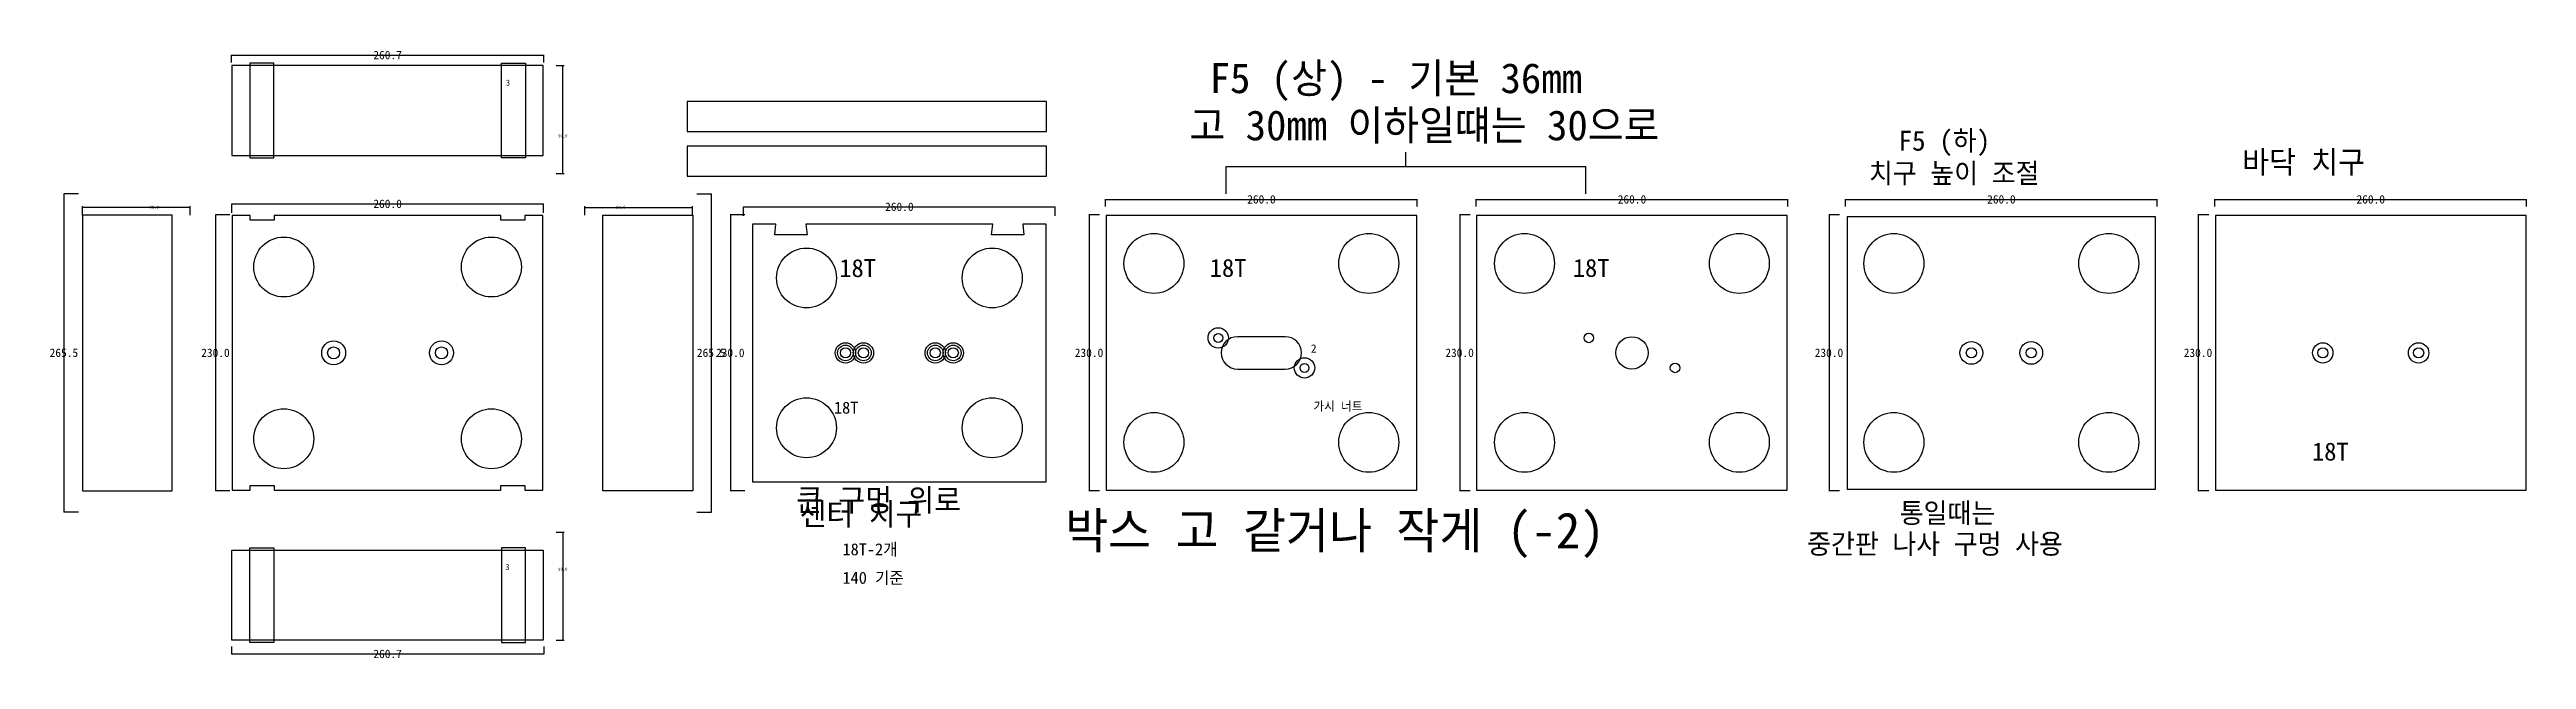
# Model space of a CAD drawing. Header units: millimetres. Extents: x 87 to 2155, y 172 to 681.
import ezdxf

# ---------------------------------------------------------------- set-up
doc = ezdxf.new("R2010")
doc.units = ezdxf.units.MM
for name, color, linetype in [('TEXT', 3, 'Continuous'), ('볼트 구멍', 7, 'Continuous'), ('치구', 7, 'Continuous'), ('치수', 7, 'Continuous')]:
    doc.layers.add(name, color=color, linetype=linetype)
doc.dimstyles.new('ISO-25', dxfattribs={"dimtxt": 2.5, "dimasz": 2.5, "dimexe": 1.25, "dimexo": 0.625, "dimtad": 1, "dimtxsty": 'Standard', "dimcen": 2.5, "dimadec": 0, "dimazin": 0, "dimtfac": 1, "dimtmove": 0, "dimatfit": 3, "dimfxl": 0, "dimarcsym": 0})
doc.dimstyles.get("Standard").update_dxf_attribs({"dimtxt": 7, "dimasz": 0.18, "dimexe": 0.18, "dimexo": 0.0625, "dimgap": 0.09, "dimtad": 0, "dimtih": 1, "dimtoh": 1, "dimdec": 1, "dimzin": 0, "dimdsep": 46, "dimtxsty": 'Standard', "dimcen": 0.09, "dimadec": 0, "dimazin": 0, "dimtfac": 1, "dimtdec": 1, "dimtofl": 0, "dimtmove": 0, "dimatfit": 3, "dimfxl": 0, "dimtolj": 1, "dimtzin": 0, "dimarcsym": 0})

# ---------------------------------------------------------------- blocks, each defined once
blk = doc.blocks.new('*D22')
at = {"color": 0, "lineweight": -2}
for p, q in [((510.1, 667.3), (516.9, 667.3)), ((515.7, 577.3), (515.7, 667.3)), ((510.1, 577.3), (516.9, 577.3))]:
    blk.add_line(p, q, dxfattribs=at)
for points in [[(515.7, 667.3), (516.1, 664.8), (515.3, 664.8)], [(515.7, 577.3), (515.3, 579.8), (516.1, 579.8)]]:
    blk.add_solid(points)
at = {"layer": 'Defpoints'}
for p in [(509.5, 667.3), (515.7, 667.3), (509.5, 577.3), (515.7, 577.3)]:
    blk.add_point(p, dxfattribs=at)
at = {"insert": (515.7, 608.4), "char_height": 2.5, "attachment_point": 5}
blk.add_mtext('90,0', dxfattribs=at)
blk = doc.blocks.new('*D23')
at = {"color": 0, "lineweight": -2}
for p, q in [((510.1, 278), (516.9, 278)), ((515.7, 278), (515.7, 188)), ((510.1, 188), (516.9, 188))]:
    blk.add_line(p, q, dxfattribs=at)
for points in [[(515.7, 278), (516.1, 275.5), (515.3, 275.5)], [(515.7, 188), (515.3, 190.5), (516.1, 190.5)]]:
    blk.add_solid(points)
at = {"layer": 'Defpoints'}
for p in [(509.5, 278), (515.7, 278), (509.5, 188), (515.7, 188)]:
    blk.add_point(p, dxfattribs=at)
at = {"insert": (515.7, 246.9), "char_height": 2.5, "attachment_point": 5}
blk.add_mtext('90,0', dxfattribs=at)
blk = doc.blocks.new('*D24')
at = {"color": 0, "lineweight": -2}
for p, q in [((239.1, 182.8), (239.1, 176.3)), ((239.1, 176.5), (499.8, 176.5)), ((499.8, 182.8), (499.8, 176.3))]:
    blk.add_line(p, q, dxfattribs=at)
for points in [[(239.1, 176.5), (239.3, 176.5), (239.3, 176.5)], [(499.8, 176.5), (499.6, 176.5), (499.6, 176.5)]]:
    blk.add_solid(points)
at = {"layer": 'Defpoints'}
for p in [(239.1, 182.9), (239.1, 176.5), (499.8, 182.9), (499.8, 176.5)]:
    blk.add_point(p, dxfattribs=at)
at = {"insert": (369.5, 176.5), "char_height": 7, "attachment_point": 5}
blk.add_mtext('260.7', dxfattribs=at)
blk = doc.blocks.new('*D25')
at = {"color": 0, "lineweight": -2}
for p, q in [((111.4, 560.4), (99.2, 560.4)), ((99.3, 560.4), (99.3, 294.9)), ((111.4, 294.9), (99.2, 294.9))]:
    blk.add_line(p, q, dxfattribs=at)
for points in [[(99.3, 560.4), (99.4, 560.2), (99.3, 560.2)], [(99.3, 294.9), (99.3, 295.1), (99.4, 295.1)]]:
    blk.add_solid(points)
at = {"layer": 'Defpoints'}
for p in [(99.3, 560.4), (111.4, 560.4), (99.3, 294.9), (111.4, 294.9)]:
    blk.add_point(p, dxfattribs=at)
at = {"insert": (99.3, 427.7), "char_height": 7, "attachment_point": 5}
blk.add_mtext('265.5', dxfattribs=at)
blk = doc.blocks.new('*D26')
at = {"color": 0, "lineweight": -2}
for p, q in [((237.9, 542.7), (225.8, 542.7)), ((225.9, 542.7), (225.9, 312.7)), ((237.9, 312.7), (225.8, 312.7))]:
    blk.add_line(p, q, dxfattribs=at)
for points in [[(225.9, 542.7), (226, 542.5), (225.9, 542.5)], [(225.9, 312.7), (225.9, 312.8), (226, 312.8)]]:
    blk.add_solid(points)
at = {"layer": 'Defpoints'}
for p in [(225.9, 542.7), (238, 542.7), (225.9, 312.7), (238, 312.7)]:
    blk.add_point(p, dxfattribs=at)
at = {"insert": (225.8, 427.7), "char_height": 7, "attachment_point": 5}
blk.add_mtext('230.0', dxfattribs=at)
blk = doc.blocks.new('*D27')
at = {"color": 0, "lineweight": -2}
for p, q in [((114.8, 542.5), (114.8, 550.1)), ((204.8, 548.9), (114.8, 548.9)), ((204.8, 542.5), (204.8, 550.1))]:
    blk.add_line(p, q, dxfattribs=at)
for points in [[(114.8, 548.9), (117.3, 549.3), (117.3, 548.5)], [(204.8, 548.9), (202.3, 548.5), (202.3, 549.3)]]:
    blk.add_solid(points)
at = {"layer": 'Defpoints'}
for p in [(114.8, 548.9), (114.8, 541.9), (204.8, 548.9), (204.8, 541.9)]:
    blk.add_point(p, dxfattribs=at)
at = {"insert": (174.8, 548.9), "char_height": 2.5, "attachment_point": 5}
blk.add_mtext('90,0', dxfattribs=at)
blk = doc.blocks.new('*D28')
at = {"color": 0, "lineweight": -2}
for p, q in [((239.5, 544.5), (239.5, 552.1)), ((239.5, 551.9), (499.5, 551.9)), ((499.5, 544.5), (499.5, 552.1))]:
    blk.add_line(p, q, dxfattribs=at)
for points in [[(239.5, 551.9), (239.6, 551.9), (239.6, 551.8)], [(499.5, 551.9), (499.3, 551.8), (499.3, 551.9)]]:
    blk.add_solid(points)
at = {"layer": 'Defpoints'}
for p in [(239.5, 551.9), (239.5, 544.5), (499.5, 551.9), (499.5, 544.5)]:
    blk.add_point(p, dxfattribs=at)
at = {"insert": (369.5, 552), "char_height": 7, "attachment_point": 5}
blk.add_mtext('260.0', dxfattribs=at)
blk = doc.blocks.new('*D29')
at = {"color": 0, "lineweight": -2}
for p, q in [((239.1, 669.8), (239.1, 676.3)), ((239.1, 676.1), (499.8, 676.1)), ((499.8, 669.8), (499.8, 676.3))]:
    blk.add_line(p, q, dxfattribs=at)
for points in [[(239.1, 676.1), (239.3, 676.2), (239.3, 676.1)], [(499.8, 676.1), (499.6, 676.1), (499.6, 676.2)]]:
    blk.add_solid(points)
at = {"layer": 'Defpoints'}
for p in [(239.1, 676.1), (239.1, 669.7), (499.8, 676.1), (499.8, 669.7)]:
    blk.add_point(p, dxfattribs=at)
at = {"insert": (369.5, 676.1), "char_height": 7, "attachment_point": 5}
blk.add_mtext('260.7', dxfattribs=at)
blk = doc.blocks.new('*D30')
at = {"color": 0, "lineweight": -2}
for p, q in [((1586.4, 549.8), (1586.4, 555.8)), ((1586.4, 555.6), (1846.4, 555.6)), ((1846.4, 549.8), (1846.4, 555.8))]:
    blk.add_line(p, q, dxfattribs=at)
for points in [[(1586.4, 555.6), (1586.5, 555.7), (1586.5, 555.6)], [(1846.4, 555.6), (1846.2, 555.6), (1846.2, 555.7)]]:
    blk.add_solid(points)
at = {"layer": 'Defpoints'}
for p in [(1586.4, 555.6), (1586.4, 549.8), (1846.4, 555.6), (1846.4, 549.8)]:
    blk.add_point(p, dxfattribs=at)
at = {"insert": (1716.4, 555.7), "char_height": 7, "attachment_point": 5}
blk.add_mtext('260.0', dxfattribs=at)
blk = doc.blocks.new('*D31')
at = {"color": 0, "lineweight": -2}
for p, q in [((968.8, 549.8), (968.8, 555.8)), ((968.8, 555.6), (1228.8, 555.6)), ((1228.8, 549.8), (1228.8, 555.8))]:
    blk.add_line(p, q, dxfattribs=at)
for points in [[(968.8, 555.6), (968.9, 555.7), (968.9, 555.6)], [(1228.8, 555.6), (1228.6, 555.6), (1228.6, 555.7)]]:
    blk.add_solid(points)
at = {"layer": 'Defpoints'}
for p in [(968.8, 555.6), (968.8, 549.8), (1228.8, 555.6), (1228.8, 549.8)]:
    blk.add_point(p, dxfattribs=at)
at = {"insert": (1098.8, 555.7), "char_height": 7, "attachment_point": 5}
blk.add_mtext('260.0', dxfattribs=at)
blk = doc.blocks.new('*D32')
at = {"color": 0, "lineweight": -2}
for p, q in [((963.8, 542.7), (954.8, 542.7)), ((955, 542.7), (955, 312.7)), ((963.8, 312.7), (954.8, 312.7))]:
    blk.add_line(p, q, dxfattribs=at)
for points in [[(955, 542.7), (955, 542.5), (954.9, 542.5)], [(955, 312.7), (954.9, 312.8), (955, 312.8)]]:
    blk.add_solid(points)
at = {"layer": 'Defpoints'}
for p in [(955, 542.7), (963.9, 542.7), (955, 312.7), (963.9, 312.7)]:
    blk.add_point(p, dxfattribs=at)
at = {"insert": (954.9, 427.7), "char_height": 7, "attachment_point": 5}
blk.add_mtext('230.0', dxfattribs=at)
blk = doc.blocks.new('*D33')
at = {"color": 0, "lineweight": -2}
for p, q in [((627.6, 560.4), (639.8, 560.4)), ((639.6, 560.4), (639.6, 294.9)), ((627.6, 294.9), (639.8, 294.9))]:
    blk.add_line(p, q, dxfattribs=at)
for points in [[(639.6, 560.4), (639.6, 560.2), (639.5, 560.2)], [(639.6, 294.9), (639.5, 295.1), (639.6, 295.1)]]:
    blk.add_solid(points)
at = {"layer": 'Defpoints'}
for p in [(627.5, 560.4), (639.6, 560.4), (627.5, 294.9), (639.6, 294.9)]:
    blk.add_point(p, dxfattribs=at)
at = {"insert": (639.5, 427.7), "char_height": 7, "attachment_point": 5}
blk.add_mtext('265.5', dxfattribs=at)
blk = doc.blocks.new('*D34')
at = {"color": 0, "lineweight": -2}
for p, q in [((667.6, 542.7), (655.4, 542.7)), ((655.6, 542.7), (655.6, 312.7)), ((667.6, 312.7), (655.4, 312.7))]:
    blk.add_line(p, q, dxfattribs=at)
for points in [[(655.6, 542.7), (655.6, 542.5), (655.6, 542.5)], [(655.6, 312.7), (655.6, 312.8), (655.6, 312.8)]]:
    blk.add_solid(points)
at = {"layer": 'Defpoints'}
for p in [(655.6, 542.7), (667.7, 542.7), (655.6, 312.7), (667.7, 312.7)]:
    blk.add_point(p, dxfattribs=at)
at = {"insert": (655.5, 427.7), "char_height": 7, "attachment_point": 5}
blk.add_mtext('230.0', dxfattribs=at)
blk = doc.blocks.new('*D35')
at = {"color": 0, "lineweight": -2}
for p, q in [((666.6, 542), (666.6, 549.6)), ((666.6, 549.4), (926.6, 549.4)), ((926.6, 542), (926.6, 549.6))]:
    blk.add_line(p, q, dxfattribs=at)
for points in [[(666.6, 549.4), (666.8, 549.4), (666.8, 549.3)], [(926.6, 549.4), (926.4, 549.3), (926.4, 549.4)]]:
    blk.add_solid(points)
at = {"layer": 'Defpoints'}
for p in [(666.6, 549.4), (666.6, 542), (926.6, 549.4), (926.6, 542)]:
    blk.add_point(p, dxfattribs=at)
at = {"insert": (796.6, 549.5), "char_height": 7, "attachment_point": 5}
blk.add_mtext('260.0', dxfattribs=at)
blk = doc.blocks.new('*D36')
at = {"color": 0, "lineweight": -2}
for p, q in [((534.1, 542.5), (534.1, 550.1)), ((534.1, 548.9), (624.1, 548.9)), ((624.1, 542.5), (624.1, 550.1))]:
    blk.add_line(p, q, dxfattribs=at)
for points in [[(534.1, 548.9), (536.6, 549.3), (536.6, 548.5)], [(624.1, 548.9), (621.6, 548.5), (621.6, 549.3)]]:
    blk.add_solid(points)
at = {"layer": 'Defpoints'}
for p in [(534.1, 548.9), (534.1, 541.9), (624.1, 548.9), (624.1, 541.9)]:
    blk.add_point(p, dxfattribs=at)
at = {"insert": (564.1, 548.9), "char_height": 2.5, "attachment_point": 5}
blk.add_mtext('90,0', dxfattribs=at)
blk = doc.blocks.new('*D37')
at = {"color": 0, "lineweight": -2}
for p, q in [((1273.1, 542.7), (1264.1, 542.7)), ((1264.3, 542.7), (1264.3, 312.7)), ((1273.1, 312.7), (1264.1, 312.7))]:
    blk.add_line(p, q, dxfattribs=at)
for points in [[(1264.3, 542.7), (1264.3, 542.5), (1264.2, 542.5)], [(1264.3, 312.7), (1264.2, 312.8), (1264.3, 312.8)]]:
    blk.add_solid(points)
at = {"layer": 'Defpoints'}
for p in [(1264.3, 542.7), (1273.2, 542.7), (1264.3, 312.7), (1273.2, 312.7)]:
    blk.add_point(p, dxfattribs=at)
at = {"insert": (1264.2, 427.7), "char_height": 7, "attachment_point": 5}
blk.add_mtext('230.0', dxfattribs=at)
blk = doc.blocks.new('*D38')
at = {"color": 0, "lineweight": -2}
for p, q in [((1581.4, 542.7), (1572.4, 542.7)), ((1572.6, 542.7), (1572.6, 312.7)), ((1581.4, 312.7), (1572.4, 312.7))]:
    blk.add_line(p, q, dxfattribs=at)
for points in [[(1572.6, 542.7), (1572.6, 542.5), (1572.5, 542.5)], [(1572.6, 312.7), (1572.5, 312.8), (1572.6, 312.8)]]:
    blk.add_solid(points)
at = {"layer": 'Defpoints'}
for p in [(1572.6, 542.7), (1581.5, 542.7), (1572.6, 312.7), (1581.5, 312.7)]:
    blk.add_point(p, dxfattribs=at)
at = {"insert": (1572.5, 427.7), "char_height": 7, "attachment_point": 5}
blk.add_mtext('230.0', dxfattribs=at)
blk = doc.blocks.new('*D39')
at = {"color": 0, "lineweight": -2}
for p, q in [((1278.1, 549.8), (1278.1, 555.8)), ((1278.1, 555.6), (1538.1, 555.6)), ((1538.1, 549.8), (1538.1, 555.8))]:
    blk.add_line(p, q, dxfattribs=at)
for points in [[(1278.1, 555.6), (1278.2, 555.7), (1278.2, 555.6)], [(1538.1, 555.6), (1537.9, 555.6), (1537.9, 555.7)]]:
    blk.add_solid(points)
at = {"layer": 'Defpoints'}
for p in [(1278.1, 555.6), (1278.1, 549.8), (1538.1, 555.6), (1538.1, 549.8)]:
    blk.add_point(p, dxfattribs=at)
at = {"insert": (1408.1, 555.7), "char_height": 7, "attachment_point": 5}
blk.add_mtext('260.0', dxfattribs=at)
blk = doc.blocks.new('*D40')
at = {"color": 0, "lineweight": -2}
for p, q in [((1889.5, 542.7), (1880.4, 542.7)), ((1880.6, 542.7), (1880.6, 312.7)), ((1889.5, 312.7), (1880.4, 312.7))]:
    blk.add_line(p, q, dxfattribs=at)
for points in [[(1880.6, 542.7), (1880.6, 542.5), (1880.6, 542.5)], [(1880.6, 312.7), (1880.6, 312.8), (1880.6, 312.8)]]:
    blk.add_solid(points)
at = {"layer": 'Defpoints'}
for p in [(1880.6, 542.7), (1889.5, 542.7), (1880.6, 312.7), (1889.5, 312.7)]:
    blk.add_point(p, dxfattribs=at)
at = {"insert": (1880.5, 427.7), "char_height": 7, "attachment_point": 5}
blk.add_mtext('230.0', dxfattribs=at)
blk = doc.blocks.new('*D41')
at = {"color": 0, "lineweight": -2}
for p, q in [((1894.7, 549.8), (1894.7, 555.8)), ((1894.7, 555.6), (2154.7, 555.6)), ((2154.7, 549.8), (2154.7, 555.8))]:
    blk.add_line(p, q, dxfattribs=at)
for points in [[(1894.7, 555.6), (1894.8, 555.7), (1894.8, 555.6)], [(2154.7, 555.6), (2154.5, 555.6), (2154.5, 555.7)]]:
    blk.add_solid(points)
at = {"layer": 'Defpoints'}
for p in [(1894.7, 555.6), (1894.7, 549.8), (2154.7, 555.6), (2154.7, 549.8)]:
    blk.add_point(p, dxfattribs=at)
at = {"insert": (2024.7, 555.7), "char_height": 7, "attachment_point": 5}
blk.add_mtext('260.0', dxfattribs=at)

msp = doc.modelspace()

# ---------------------------------------------------------------- linework, layer by layer
at = {"layer": 'TEXT', "color": 1}
for p, q in [((1069.46, 560.31), (1069.46, 583.18)), ((1069.46, 583.18), (1369.46, 583.18)), ((1219.46, 583.18), (1219.46, 595.21)), ((1369.46, 560.31), (1369.46, 583.18))]:
    msp.add_line(p, q, dxfattribs=at)
at = {"layer": '볼트 구멍', "color": 3}
msp.add_lwpolyline([(1078.76, 414.15), (1118.76, 414.15, 1), (1118.76, 441.15), (1078.76, 441.15, 1)], format="xyb", close=True, dxfattribs=at)
at = {"layer": '볼트 구멍', "color": 2}
for centre in [(324.46, 427.65), (414.46, 427.65)]:
    msp.add_circle(centre, 10, dxfattribs=at)
at = {"layer": '볼트 구멍', "color": 3}
for centre, radius in [((751.61, 427.65), 8.5), ((841.61, 427.65), 8.5), ((1062.76, 440.15), 3.75), ((1372.06, 440.15), 4), ((1408.06, 427.65), 13.5), ((324.46, 427.65), 5), ((414.46, 427.65), 5), ((751.61, 427.65), 4.25), ((841.61, 427.65), 4.25), ((1134.76, 415.15), 3.75), ((1444.06, 415.15), 4), ((1691.36, 427.65), 4.25), ((1741.36, 427.65), 4.25), ((1984.66, 427.65), 4.25), ((2064.66, 427.65), 4.25)]:
    msp.add_circle(centre, radius, dxfattribs=at)
at = {"layer": '볼트 구멍', "color": 6}
for centre, radius in [((751.61, 427.65), 6.5), ((766.61, 427.65), 6.5), ((826.61, 427.65), 6.5), ((841.61, 427.65), 6.5), ((1691.36, 427.65), 9.5), ((1741.36, 427.65), 9.5), ((1984.66, 427.65), 8.5), ((2064.66, 427.65), 8.5)]:
    msp.add_circle(centre, radius, dxfattribs=at)
at = {"layer": '볼트 구멍', "color": 1}
for centre, radius in [((766.61, 427.65), 8.5), ((826.61, 427.65), 8.5), ((1062.76, 440.15), 8.5), ((766.61, 427.65), 4.25), ((826.61, 427.65), 4.25), ((1134.76, 415.15), 8.5)]:
    msp.add_circle(centre, radius, dxfattribs=at)
at = {"layer": '치구'}
for points in [[(239.46, 592.3), (499.46, 592.3), (499.46, 667.3), (239.46, 667.3)], [(919.46, 637.26), (619.46, 637.26), (619.46, 612.26), (919.46, 612.26)], [(919.46, 600.19), (619.46, 600.19), (619.46, 575.19), (919.46, 575.19)], [(189.81, 542.65), (114.81, 542.65), (114.81, 312.65), (189.81, 312.65)], [(239.81, 313), (254.81, 313), (254.81, 317), (274.81, 317), (274.81, 313), (464.11, 313), (464.11, 317), (484.11, 317), (484.11, 313), (499.11, 313), (499.11, 542.3), (484.11, 542.3), (484.11, 538.3), (464.11, 538.3), (464.11, 542.3), (274.81, 542.3), (274.81, 538.3), (254.81, 538.3), (254.81, 542.3), (239.81, 542.3)], [(549.11, 542.65), (624.11, 542.65), (624.11, 312.65), (549.11, 312.65)], [(969.11, 542.3), (969.11, 313), (1228.41, 313), (1228.41, 542.3)], [(1278.41, 542.3), (1278.41, 313), (1537.71, 313), (1537.71, 542.3)], [(1587.71, 541.3), (1587.71, 314), (1845.01, 314), (1845.01, 541.3)], [(1895.01, 542.3), (1895.01, 313), (2154.31, 313), (2154.31, 542.3)], [(718.61, 535.15), (719.61, 526.15), (692.61, 526.15), (693.61, 535.15), (674.11, 535.15), (674.11, 320.15), (919.11, 320.15), (919.11, 535.15), (899.61, 535.15), (900.61, 526.15), (873.61, 526.15), (874.61, 535.15)], [(239.46, 263), (499.46, 263), (499.46, 188), (239.46, 188)]]:
    msp.add_lwpolyline(points, close=True, dxfattribs=at)
at = {"layer": '치구', "color": 1}
for points in [[(254.46, 590.3), (274.46, 590.3), (274.46, 669.3), (254.46, 669.3)], [(484.46, 590.3), (464.46, 590.3), (464.46, 669.3), (484.46, 669.3)], [(254.46, 265), (274.46, 265), (274.46, 186), (254.46, 186)], [(484.46, 265), (464.46, 265), (464.46, 186), (484.46, 186)]]:
    msp.add_lwpolyline(points, close=True, dxfattribs=at)
at = {"layer": '치구'}
for centre in [(282.81, 499.3), (456.11, 499.3), (1009.11, 502.3), (1188.41, 502.3), (1318.41, 502.3), (1497.71, 502.3), (1626.71, 502.3), (1806.01, 502.3), (719.11, 490.15), (874.11, 490.15), (282.81, 356), (456.11, 356), (719.11, 365.15), (874.11, 365.15), (1009.11, 353), (1188.41, 353), (1318.41, 353), (1497.71, 353), (1626.71, 353), (1806.01, 353)]:
    msp.add_circle(centre, 25, dxfattribs=at)

# ---------------------------------------------------------------- texts
at = {"layer": 'TEXT', "color": 1, "linetype": 'Continuous'}
for s, height, p in [('F5 (상) - 기본 36mm', 25, (1055.6, 644.39)), ('큰 구멍 위로 ', 18.75, (710.51, 295.58)), ('센터 치구', 18.75, (713.36, 283.79))]:
    msp.add_text(s, height=height, dxfattribs=at).set_placement(p)
at = {"layer": 'TEXT', "color": 1}
for s, height, p in [('3', 5, (468.27, 650.6)), ('18T', 15, (746.48, 490.92)), ('18T', 10, (742.04, 376.94)), ('가시 너트', 7.5, (1142.2, 379.49)), ('18T', 15, (1975.67, 337.85)), ('박스 고 같거나 작게 (-2)', 30, (935.01, 264.46)), ('18T-2개', 10, (749.13, 258.78)), ('3', 5, (467.8, 246.53)), ('140 기준', 10, (749.13, 235.03))]:
    msp.add_text(s, height=height, dxfattribs=at).set_placement(p)
at = {"layer": 'TEXT', "color": 2, "linetype": 'Continuous'}
msp.add_text('고 30mm 이하일떄는 30으로', height=25, dxfattribs=at).set_placement((1038.75, 605.03))
at = {"layer": 'TEXT', "linetype": 'Continuous'}
for s, height, p in [('F5 (하) ', 16.667, (1630.5, 596.37)), ('치구 높이 조절', 16.667, (1605.89, 569.3)), ('바닥 치구', 18.75, (1917.39, 577.42))]:
    msp.add_text(s, height=height, dxfattribs=at).set_placement(p)
at = {"layer": 'TEXT', "color": 6, "linetype": 'Continuous'}
for s, height, p in [('통일때는', 16.667, (1631.55, 285.75)), ('중간판 나사 구멍 사용', 16.6667, (1554.29, 260.01))]:
    msp.add_text(s, height=height, dxfattribs=at).set_placement(p)
at = {"layer": '볼트 구멍', "color": 1}
msp.add_text('2', height=7, dxfattribs=at).set_placement((1140.06, 427.8))
at = {"layer": '치구', "color": 1}
for p in [(1055.67, 491.07), (1358.73, 491.07)]:
    msp.add_text('18T', height=15, dxfattribs=at).set_placement(p)

# ---------------------------------------------------------------- dimensions: what is measured, and where the dimension line sits
at = {"layer": '치수', "color": 4, "linetype": 'Continuous'}
for base, p1, p2, picture, middle in [((499.81, 676.12), (239.11, 669.73), (499.81, 669.73), '*D29', (369.46, 676.12)), ((499.81, 176.49), (239.11, 182.89), (499.81, 182.89), '*D24', (369.46, 176.49))]:
    dim = msp.add_linear_dim(base=base, p1=p1, p2=p2, dimstyle='Standard', override={"dimtxt": 5}, dxfattribs=at)
    dim.commit()
    dim.dimension.update_dxf_attribs({"geometry": picture, "text_midpoint": middle, "dimtype": 128})
at = {"layer": '치수', "color": 4}
for base, p1, p2, angle, picture, middle in [((515.68, 667.3), (509.49, 577.3), (509.49, 667.3), 90, '*D22', (515.68, 608.37)), ((114.81, 548.88), (204.81, 541.88), (114.81, 541.88), 180, '*D27', (174.81, 548.88)), ((515.68, 188), (509.49, 278), (509.49, 188), 270, '*D23', (515.68, 246.93))]:
    dim = msp.add_linear_dim(base=base, p1=p1, p2=p2, angle=angle, dimstyle='ISO-25', override={"dimtxt": 5, "dimdec": 1, "dimzin": 0, "dimtdec": 1}, dxfattribs=at)
    dim.commit()
    dim.dimension.update_dxf_attribs({"geometry": picture, "text_midpoint": middle, "dimtype": 128})
at = {"layer": '치수', "color": 4, "linetype": 'Continuous'}
for base, p1, p2, picture, middle in [((99.34, 294.9), (111.41, 560.4), (111.41, 294.9), '*D25', (99.25, 427.65)), ((639.58, 294.9), (627.51, 560.4), (627.51, 294.9), '*D33', (639.49, 427.65)), ((225.93, 312.65), (238, 542.65), (238, 312.65), '*D26', (225.84, 427.65)), ((655.58, 312.65), (667.65, 542.65), (667.65, 312.65), '*D34', (655.49, 427.65)), ((954.97, 312.65), (963.87, 542.65), (963.87, 312.65), '*D32', (954.88, 427.65)), ((1264.27, 312.65), (1273.17, 542.65), (1273.17, 312.65), '*D37', (1264.18, 427.65)), ((1572.57, 312.65), (1581.47, 542.65), (1581.47, 312.65), '*D38', (1572.48, 427.65)), ((1880.62, 312.65), (1889.52, 542.65), (1889.52, 312.65), '*D40', (1880.53, 427.65))]:
    dim = msp.add_linear_dim(base=base, p1=p1, p2=p2, angle=90, dimstyle='Standard', override={"dimtxt": 5}, dxfattribs=at)
    dim.commit()
    dim.dimension.update_dxf_attribs({"geometry": picture, "text_midpoint": middle})
for base, p1, p2, picture, middle in [((1228.76, 555.64), (968.76, 549.76), (1228.76, 549.76), '*D31', (1098.76, 555.73)), ((1538.06, 555.64), (1278.06, 549.76), (1538.06, 549.76), '*D39', (1408.06, 555.73)), ((1846.36, 555.64), (1586.36, 549.76), (1846.36, 549.76), '*D30', (1716.36, 555.73)), ((2154.66, 555.64), (1894.66, 549.76), (2154.66, 549.76), '*D41', (2024.66, 555.73)), ((499.46, 551.87), (239.46, 544.48), (499.46, 544.48), '*D28', (369.46, 551.96)), ((926.61, 549.37), (666.61, 541.98), (926.61, 541.98), '*D35', (796.61, 549.46))]:
    dim = msp.add_linear_dim(base=base, p1=p1, p2=p2, dimstyle='Standard', override={"dimtxt": 5}, dxfattribs=at)
    dim.commit()
    dim.dimension.update_dxf_attribs({"geometry": picture, "text_midpoint": middle})
at = {"layer": '치수', "color": 4}
dim = msp.add_linear_dim(base=(624.11, 548.88), p1=(534.11, 541.88), p2=(624.11, 541.88), dimstyle='ISO-25', override={"dimtxt": 5, "dimdec": 1, "dimzin": 0, "dimtdec": 1}, dxfattribs=at)
dim.commit()
dim.dimension.update_dxf_attribs({"geometry": '*D36', "text_midpoint": (564.11, 548.88), "dimtype": 128})

doc.saveas('drawing.dxf')
